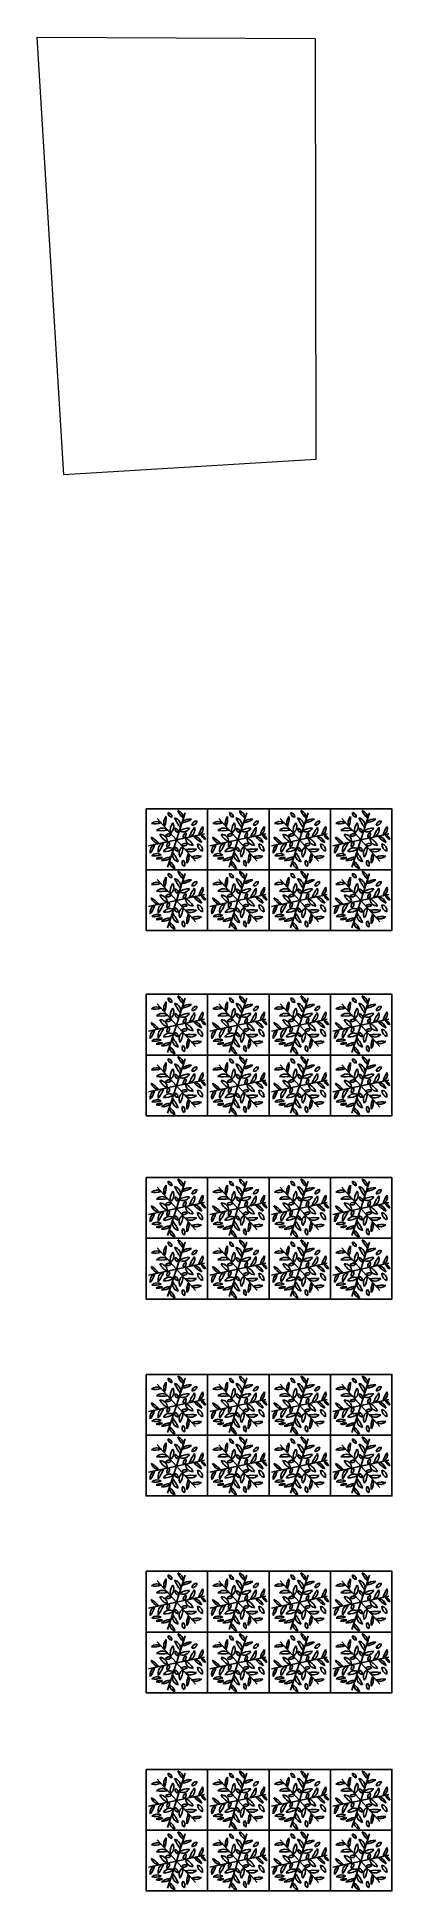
# Model space of a CAD drawing. Header units: metres. Extents: x 0 to 2611, y 0 to 3637.
# Drawn here: x 1203.9 to 1224.9, y 3221 to 3331 of the extents above; entities that cross this region are included whole.
import ezdxf

# ---------------------------------------------------------------- set-up
doc = ezdxf.new("R2010")
doc.units = ezdxf.units.M
doc.header["$LTSCALE"] = 0.1
doc.linetypes.add('CONTINULUS', pattern=[0])
doc.layers.add('BLK_1_FIRE_TENDER_MOVEMENT', color=7, linetype='Continuous', lineweight=0)
doc.layers.add('PLANTATION_TREECOVER', color=7, linetype='Continuous')
doc.layers.add('TREE', color=3, linetype='Continuous')

# ---------------------------------------------------------------- blocks, each defined once
blk = doc.blocks.new('A$C6F0F3F3F')
at = {"layer": 'TREE'}
for points in [[(11.43, 11.79, 0), (15.03, 22.9, 0)], [(11.43, 11.79, 0), (3.61, 20.47, 0)], [(11.43, 11.79, 0), (0, 9.36, 0)], [(11.43, 11.79, 0), (7.82, 0.68, 0)], [(11.43, 11.79, 0), (22.85, 14.22, 0)], [(11.43, 11.79, 0), (19.25, 3.11, 0)]]:
    blk.add_polyline3d(points, dxfattribs=at)
for centre, radius, start, end in [((9.76, 22.83), 1.77, 176.54268, 264.47225), ((7.67, 21.03), 1.93, 0.90767, 80.10727), ((19.33, 26.48), 7.79, 200.38785, 229.06321), ((11.02, 20.65), 3.28, 359.75003, 72.04971), ((3.43, 16), 3.28, 59.75003, 132.04971), ((2.53, 26.11), 7.79, 260.38785, 289.06321), ((5.62, 13.36), 3.27, 47.27018, 135.71881), ((5.3, 34.22), 18.68, 263.81129, 277.50029), ((11.12, 18.41), 4.91, 143.35211, 190.99654), ((-1.26, 20.59), 8.47, 338.19701, 5.08663), ((15.09, 15.24), 6.23, 145.15265, 185.93482), ((7.19, 17.28), 3.18, 302.47293, 28.61454), ((27.78, 28.31), 18.68, 203.81129, 217.50029), ((9.89, 17.6), 3.27, 347.27018, 75.71881), ((12.53, 16.44), 1.77, 176.54268, 264.47225), ((10.44, 14.65), 1.93, 0.90767, 80.10727), ((16.25, 10.34), 6.23, 85.15265, 125.93482), ((14.06, 18.2), 3.18, 242.47293, 328.61454), ((17.01, 15.37), 4.91, 83.35211, 130.99654), ((12.71, 27.17), 8.47, 278.19701, 305.08663), ((15.69, 16.03), 3.27, 287.27018, 15.71881), ((33.91, 5.89), 18.68, 143.81129, 157.50029), ((17.97, 19.6), 1.81, 262.86392, 358.57818), ((19.84, 17.43), 2.13, 91.70154, 169.74057), ((28.28, 12.33), 7.79, 140.38785, 169.06321), ((19.07, 16.61), 3.28, 299.75003, 12.04971), ((3.95, 7.01), 3.28, 119.75003, 192.04971), ((-5.26, 11.29), 7.79, 320.38785, 349.06321), ((-2.54, 5.21), 8.47, 38.19701, 65.08663), ((5.54, 14.84), 4.91, 203.35211, 250.99654), ((7.16, 7.55), 3.27, 107.27018, 195.71881), ((-11.06, 17.69), 18.68, 323.81129, 337.50029), ((4.56, 10.87), 3.18, 2.47293, 88.61454), ((10.27, 16.69), 6.23, 205.15265, 245.93482), ((8.79, 5.38), 3.18, 62.47293, 148.61454), ((6.61, 13.24), 6.23, 265.15265, 305.93482), ((8.46, 12.36), 1.93, 60.90767, 140.10727), ((7.95, 15.07), 1.77, 236.54268, 324.47225), ((9.45, 9.5), 1.93, 120.90767, 200.10727), ((6.85, 10.42), 1.77, 296.54268, 24.47225), ((10.32, 7.14), 1.77, 356.54268, 84.47225), ((12.42, 8.93), 1.93, 180.90767, 260.10727), ((15.66, 6.3), 3.18, 122.47293, 208.61454), ((7.76, 8.34), 6.23, 325.15265, 5.93482), ((14.9, 8.51), 1.77, 56.54268, 144.47225), ((14.4, 11.22), 1.93, 240.90767, 320.10727), ((16.01, 13.16), 1.77, 116.54268, 204.47225), ((13.41, 14.08), 1.93, 300.90767, 20.10727), ((17.23, 10.22), 3.27, 227.27018, 315.71881), ((12.58, 6.89), 6.23, 25.15265, 65.93482), ((18.29, 12.71), 3.18, 182.47293, 268.61454), ((17.56, -10.64), 18.68, 83.81129, 97.50029), ((25.39, 18.37), 8.47, 218.19701, 245.08663), ((17.32, 8.74), 4.91, 23.35211, 70.99654), ((19.55, 7.58), 2.59, 350.70899, 79.10644), ((23.1, 10.05), 3.05, 178.65709, 251.15834), ((24.57, 14.82), 3.16, 196.02384, 246.01087), ((20.58, 11.34), 2.77, 12.22333, 69.81138), ((3.55, 2.89), 3.28, 59.75003, 132.04971), ((2.66, 13), 7.79, 260.38785, 289.06321), ((4.95, 1.52), 3.16, 76.02384, 126.01087), ((3.94, 6.72), 2.77, 252.22333, 309.81138), ((10.14, -3.59), 8.47, 98.19701, 125.08663), ((5.84, 8.21), 4.91, 263.35211, 310.99654), ((11.84, 3.12), 3.28, 179.75003, 252.04971), ((3.53, -2.71), 7.79, 20.38785, 49.06321), ((12.97, 5.98), 3.27, 167.27018, 255.71881), ((-4.93, -4.73), 18.68, 23.81129, 37.50029), ((15.58, 2.45), 1.81, 142.86392, 238.57818), ((12.76, 1.91), 2.13, 331.70154, 49.74057), ((24.11, 2.99), 8.47, 158.19701, 185.08663), ((11.73, 5.17), 4.91, 323.35211, 10.99654), ((19.43, 7.58), 3.28, 239.75003, 312.04971), ((20.32, -2.53), 7.79, 80.38785, 109.06321)]:
    blk.add_arc(centre, radius, start, end, dxfattribs=at)

msp = doc.modelspace()

# ---------------------------------------------------------------- linework, layer by layer
at = {"layer": 'BLK_1_FIRE_TENDER_MOVEMENT', "color": 7, "ltscale": 0.5}
msp.add_lwpolyline([(1220.428, 3305.911), (1205.466, 3305), (1203.887, 3330.955), (1220.383, 3330.871)], close=True, dxfattribs=at)
at = {"layer": 'PLANTATION_TREECOVER', "color": 3, "linetype": 'CONTINULUS', "ltscale": 0.05}
for points in [[(1210.358, 3285.181), (1214.003, 3285.181), (1214.003, 3281.578), (1210.358, 3281.578)], [(1214.003, 3285.181), (1217.648, 3285.181), (1217.648, 3281.578), (1214.003, 3281.578)], [(1217.648, 3285.181), (1221.294, 3285.181), (1221.294, 3281.578), (1217.648, 3281.578)], [(1221.294, 3285.181), (1224.939, 3285.181), (1224.939, 3281.578), (1221.294, 3281.578)], [(1210.358, 3281.578), (1214.003, 3281.578), (1214.003, 3277.976), (1210.358, 3277.976)], [(1214.003, 3281.578), (1217.648, 3281.578), (1217.648, 3277.976), (1214.003, 3277.976)], [(1217.648, 3281.578), (1221.294, 3281.578), (1221.294, 3277.976), (1217.648, 3277.976)], [(1221.294, 3281.578), (1224.939, 3281.578), (1224.939, 3277.976), (1221.294, 3277.976)], [(1210.358, 3274.188), (1214.003, 3274.188), (1214.003, 3270.586), (1210.358, 3270.586)], [(1214.003, 3274.188), (1217.648, 3274.188), (1217.648, 3270.586), (1214.003, 3270.586)], [(1217.648, 3274.188), (1221.294, 3274.188), (1221.294, 3270.586), (1217.648, 3270.586)], [(1221.294, 3274.188), (1224.939, 3274.188), (1224.939, 3270.586), (1221.294, 3270.586)], [(1210.358, 3270.586), (1214.003, 3270.586), (1214.003, 3266.984), (1210.358, 3266.984)], [(1214.003, 3270.586), (1217.648, 3270.586), (1217.648, 3266.984), (1214.003, 3266.984)], [(1217.648, 3270.586), (1221.294, 3270.586), (1221.294, 3266.984), (1217.648, 3266.984)], [(1221.294, 3270.586), (1224.939, 3270.586), (1224.939, 3266.984), (1221.294, 3266.984)], [(1210.358, 3263.32), (1214.003, 3263.32), (1214.003, 3259.718), (1210.358, 3259.718)], [(1214.003, 3263.32), (1217.648, 3263.32), (1217.648, 3259.718), (1214.003, 3259.718)], [(1217.648, 3263.32), (1221.294, 3263.32), (1221.294, 3259.718), (1217.648, 3259.718)], [(1221.294, 3263.32), (1224.939, 3263.32), (1224.939, 3259.718), (1221.294, 3259.718)], [(1210.358, 3259.718), (1214.003, 3259.718), (1214.003, 3256.116), (1210.358, 3256.116)], [(1214.003, 3259.718), (1217.648, 3259.718), (1217.648, 3256.116), (1214.003, 3256.116)], [(1217.648, 3259.718), (1221.294, 3259.718), (1221.294, 3256.116), (1217.648, 3256.116)], [(1221.294, 3259.718), (1224.939, 3259.718), (1224.939, 3256.116), (1221.294, 3256.116)], [(1210.358, 3251.64), (1214.003, 3251.64), (1214.003, 3248.038), (1210.358, 3248.038)], [(1214.003, 3251.64), (1217.648, 3251.64), (1217.648, 3248.038), (1214.003, 3248.038)], [(1217.648, 3251.64), (1221.294, 3251.64), (1221.294, 3248.038), (1217.648, 3248.038)], [(1221.294, 3251.64), (1224.939, 3251.64), (1224.939, 3248.038), (1221.294, 3248.038)], [(1210.358, 3248.038), (1214.003, 3248.038), (1214.003, 3244.436), (1210.358, 3244.436)], [(1214.003, 3248.038), (1217.648, 3248.038), (1217.648, 3244.436), (1214.003, 3244.436)], [(1217.648, 3248.038), (1221.294, 3248.038), (1221.294, 3244.436), (1217.648, 3244.436)], [(1221.294, 3248.038), (1224.939, 3248.038), (1224.939, 3244.436), (1221.294, 3244.436)], [(1210.358, 3239.969), (1214.003, 3239.969), (1214.003, 3236.367), (1210.358, 3236.367)], [(1214.003, 3239.969), (1217.648, 3239.969), (1217.648, 3236.367), (1214.003, 3236.367)], [(1217.648, 3239.969), (1221.294, 3239.969), (1221.294, 3236.367), (1217.648, 3236.367)], [(1221.294, 3239.969), (1224.939, 3239.969), (1224.939, 3236.367), (1221.294, 3236.367)], [(1210.358, 3236.367), (1214.003, 3236.367), (1214.003, 3232.764), (1210.358, 3232.764)], [(1214.003, 3236.367), (1217.648, 3236.367), (1217.648, 3232.764), (1214.003, 3232.764)], [(1217.648, 3236.367), (1221.294, 3236.367), (1221.294, 3232.764), (1217.648, 3232.764)], [(1221.294, 3236.367), (1224.939, 3236.367), (1224.939, 3232.764), (1221.294, 3232.764)], [(1210.358, 3228.217), (1214.003, 3228.217), (1214.003, 3224.615), (1210.358, 3224.615)], [(1214.003, 3228.217), (1217.648, 3228.217), (1217.648, 3224.615), (1214.003, 3224.615)], [(1217.648, 3228.217), (1221.294, 3228.217), (1221.294, 3224.615), (1217.648, 3224.615)], [(1221.294, 3228.217), (1224.939, 3228.217), (1224.939, 3224.615), (1221.294, 3224.615)], [(1210.358, 3224.615), (1214.003, 3224.615), (1214.003, 3221.013), (1210.358, 3221.013)], [(1214.003, 3224.615), (1217.648, 3224.615), (1217.648, 3221.013), (1214.003, 3221.013)], [(1217.648, 3224.615), (1221.294, 3224.615), (1221.294, 3221.013), (1217.648, 3221.013)], [(1221.294, 3224.615), (1224.939, 3224.615), (1224.939, 3221.013), (1221.294, 3221.013)]]:
    msp.add_lwpolyline(points, close=True, dxfattribs=at)

# ---------------------------------------------------------------- block references
at = {"layer": 'PLANTATION_TREECOVER', "color": 3, "linetype": 'CONTINULUS', "ltscale": 0.05, "xscale": 0.1450698991153155, "yscale": 0.1450698991153155, "zscale": 0.1450698991153155}
for p in [(1210.498, 3281.635), (1214.143, 3281.635), (1217.789, 3281.635), (1221.434, 3281.635), (1210.498, 3278.033), (1214.143, 3278.033), (1217.789, 3278.033), (1221.434, 3278.033), (1210.498, 3270.643), (1214.143, 3270.643), (1217.789, 3270.643), (1221.434, 3270.643), (1210.498, 3267.041), (1214.143, 3267.041), (1217.789, 3267.041), (1221.434, 3267.041), (1210.498, 3259.775), (1214.143, 3259.775), (1217.789, 3259.775), (1221.434, 3259.775), (1210.498, 3256.173), (1214.143, 3256.173), (1217.789, 3256.173), (1221.434, 3256.173), (1210.498, 3248.095), (1214.143, 3248.095), (1217.789, 3248.095), (1221.434, 3248.095), (1210.498, 3244.493), (1214.143, 3244.493), (1217.789, 3244.493), (1221.434, 3244.493), (1210.498, 3236.424), (1214.143, 3236.424), (1217.789, 3236.424), (1221.434, 3236.424), (1210.498, 3232.821), (1214.143, 3232.821), (1217.789, 3232.821), (1221.434, 3232.821), (1210.498, 3224.672), (1214.143, 3224.672), (1217.789, 3224.672), (1221.434, 3224.672), (1210.498, 3221.07), (1214.143, 3221.07), (1217.789, 3221.07), (1221.434, 3221.07)]:
    msp.add_blockref('A$C6F0F3F3F', p, dxfattribs=at)

doc.saveas('drawing.dxf')
